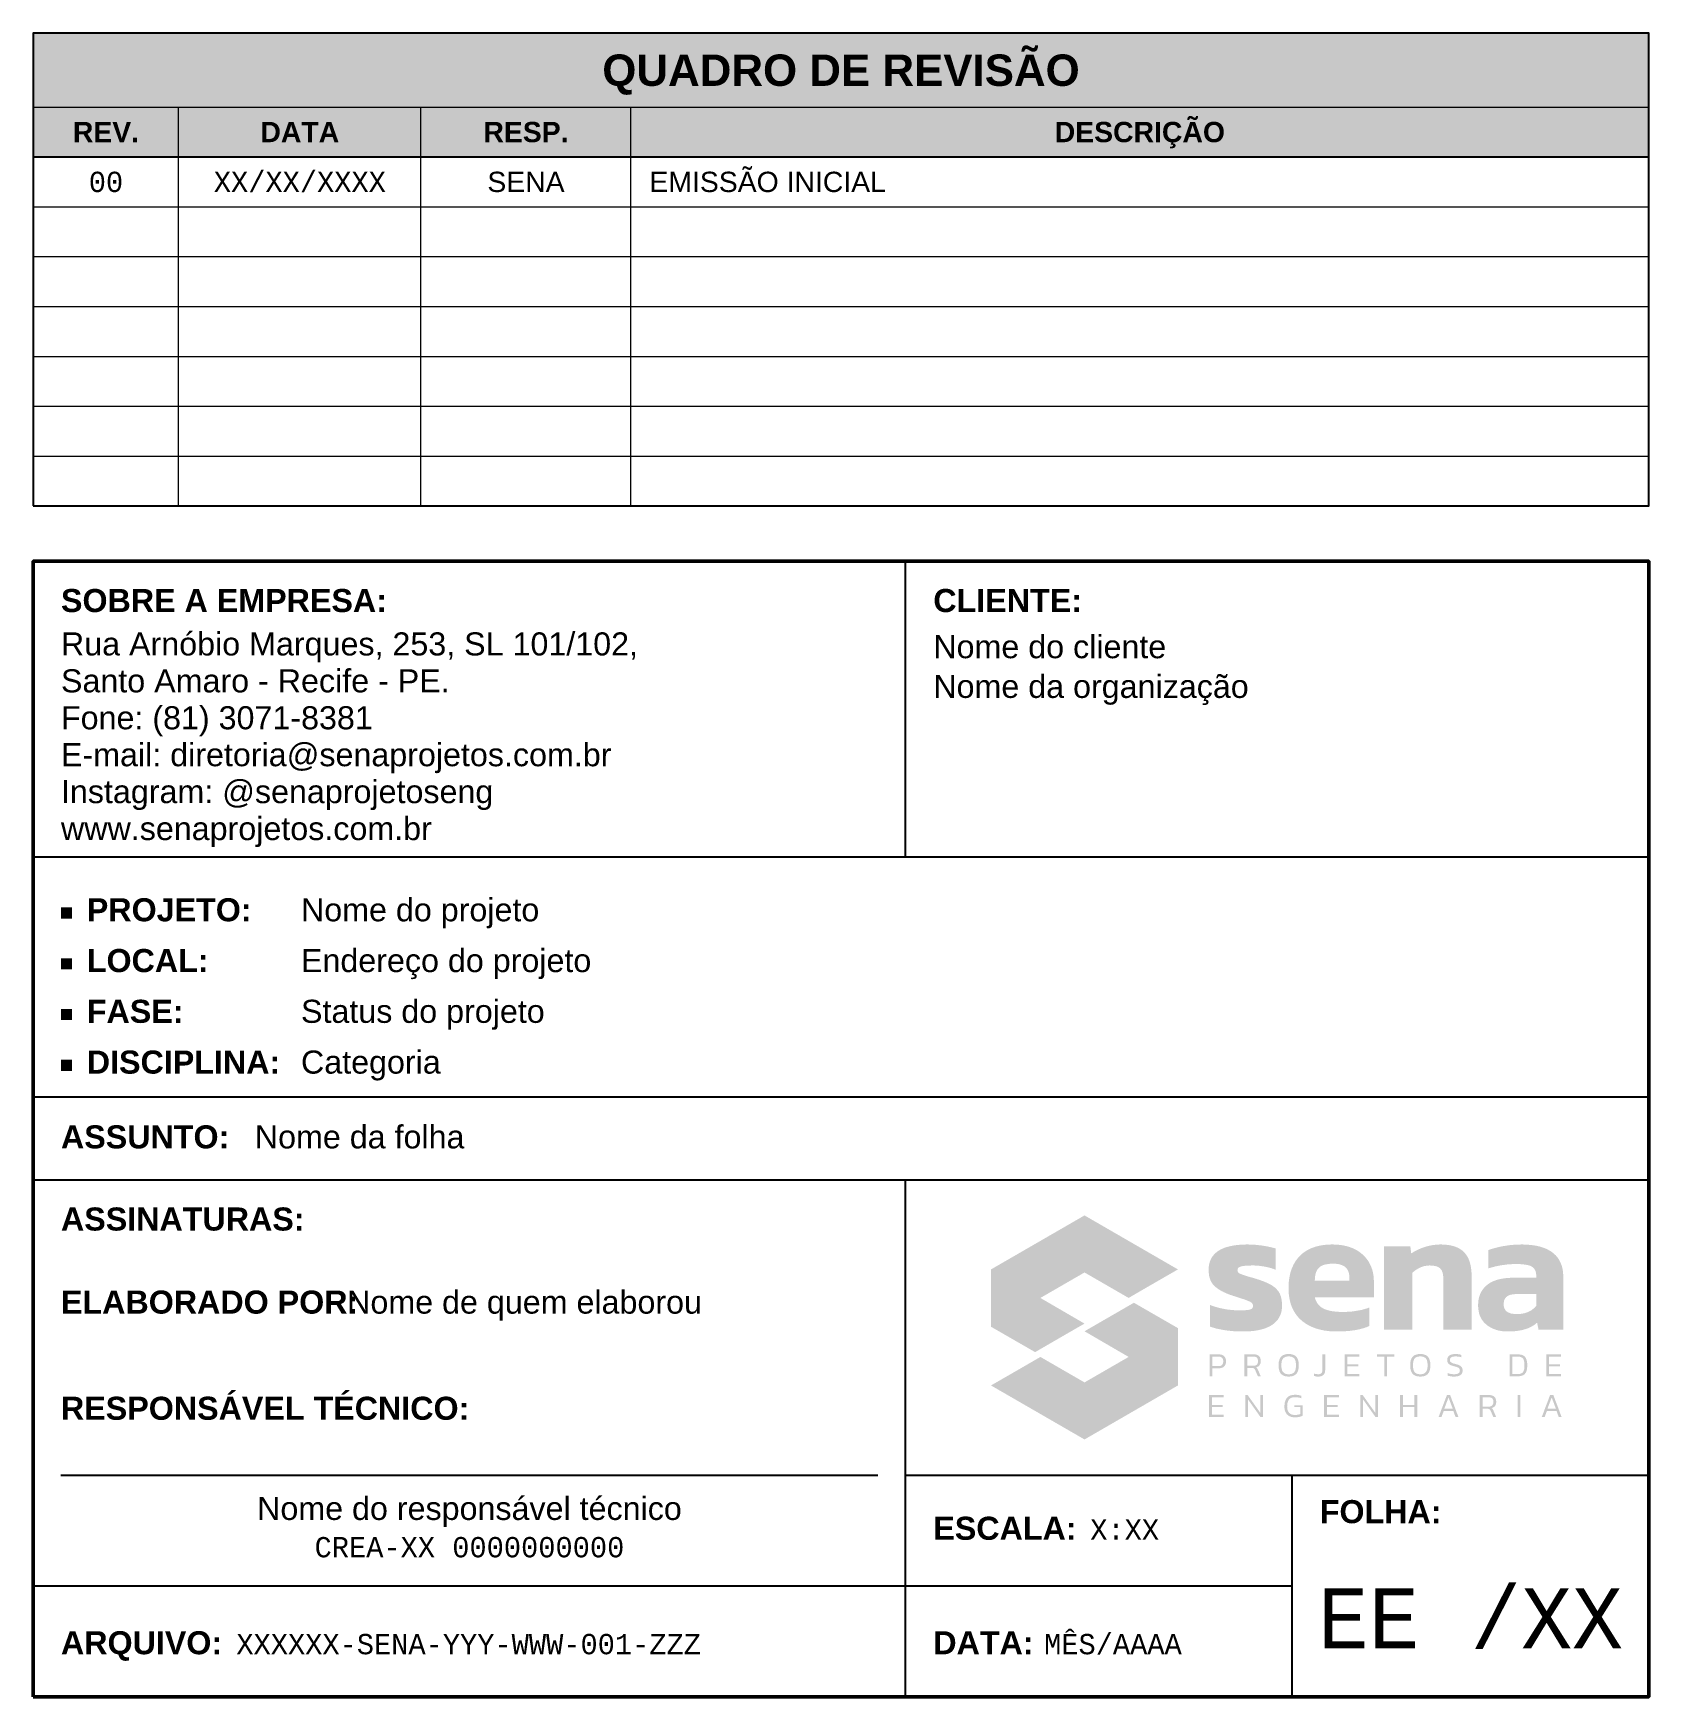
# Model space of a CAD drawing. Header units: millimetres. Extents: x 0 to 175, y 0 to 180.
import ezdxf
from ezdxf.enums import TextEntityAlignment as Align

# ---------------------------------------------------------------- set-up
doc = ezdxf.new("R2010")
doc.units = ezdxf.units.MM
for name, color, linetype, lineweight, true_color in [('SENA-CARIMBO-FUNDO', 7, 'Continuous', 13, 0x1c2d58), ('SENA-CARIMBO-GRADE', 7, 'Continuous', 13, 0xcacac8), ('SENA-CARIMBO-LINHAS', 7, 'Continuous', 25, 0x1c2d58), ('SENA-CARIMBO-LOGO', 7, 'Continuous', 13, 0x1c2d58), ('SENA-CARIMBO-MOLDURA', 7, 'Continuous', 50, 0x1c2d58), ('SENA-CARIMBO-TEXTO', 7, 'Continuous', 13, 0x1c2d58), ('SENA-CARIMBO-TEXTO-CAMPOS', 7, 'Continuous', 13, 0x1c2d58)]:
    doc.layers.add(name, color=color, linetype=linetype, lineweight=lineweight, true_color=true_color)
doc.styles.add('SENA_ARIAL', font='arial.ttf')
doc.styles.add('SENA_ARIAL_BOLD', font='arialbd.ttf')
doc.styles.add('SENA_MONO', font='lucon.ttf')

# ---------------------------------------------------------------- blocks, each defined once
blk = doc.blocks.new('SENA_LOGO')
at = {"layer": 'SENA-CARIMBO-LOGO', "true_color": 0x64818a}
for points in [[(8.51, 11.62), (10.13, 12.55), (5.35, 15.33), (10.13, 18.09), (14.91, 15.33), (16.52, 16.27), (20.25, 18.42), (10.13, 24.27), (0, 18.42), (0, 12.21), (4.78, 9.46)], [(36.01, 6.99), (35.93, 6.93), (35.84, 6.88), (35.73, 6.84), (35.61, 6.82), (35.47, 6.81), (35.36, 6.81), (35.26, 6.82), (35.16, 6.84), (35.06, 6.87), (34.98, 6.9), (34.98, 6.98), (34.98, 7.07), (34.98, 7.15), (35.07, 7.12), (35.19, 7.09), (35.27, 7.08), (35.36, 7.07), (35.44, 7.07), (35.55, 7.07), (35.65, 7.09), (35.73, 7.13), (35.79, 7.17), (35.84, 7.23), (35.87, 7.31), (35.89, 7.41), (35.9, 7.52), (35.9, 7.63), (35.9, 7.75), (35.9, 7.86), (35.9, 7.97), (35.9, 8.09), (35.9, 8.2), (35.9, 8.31), (35.9, 8.43), (35.9, 8.54), (35.9, 8.65), (35.9, 8.76), (35.9, 8.88), (35.9, 8.99), (35.9, 9.1), (35.9, 9.22), (36, 9.22), (36.1, 9.22), (36.2, 9.22), (36.2, 9.1), (36.2, 8.99), (36.2, 8.87), (36.2, 8.76), (36.2, 8.64), (36.2, 8.53), (36.2, 8.42), (36.2, 8.3), (36.2, 8.19), (36.2, 8.07), (36.2, 7.96), (36.2, 7.84), (36.2, 7.73), (36.2, 7.61), (36.2, 7.5), (36.19, 7.37), (36.17, 7.26), (36.13, 7.16), (36.08, 7.07), (36.01, 6.99), (36.01, 6.99)], [(38.31, 9.22), (39.91, 9.22), (39.91, 8.98), (38.61, 8.98), (38.61, 8.15), (39.78, 8.15), (39.78, 7.91), (38.61, 7.91), (38.61, 7.08), (39.91, 7.08), (39.91, 6.85), (38.31, 6.85)], [(42.91, 6.85), (42.61, 6.85), (42.61, 8.98), (41.82, 8.98), (41.82, 9.22), (43.7, 9.22), (43.7, 8.98), (42.91, 8.98)], [(50.86, 6.98), (50.78, 6.93), (50.69, 6.89), (50.58, 6.85), (50.46, 6.83), (50.33, 6.82), (50.18, 6.81), (50.06, 6.81), (49.95, 6.82), (49.84, 6.83), (49.74, 6.85), (49.64, 6.87), (49.55, 6.89), (49.47, 6.92), (49.47, 7.01), (49.47, 7.1), (49.47, 7.19), (49.58, 7.15), (49.69, 7.12), (49.81, 7.1), (49.92, 7.08), (50.04, 7.07), (50.16, 7.07), (50.28, 7.07), (50.39, 7.08), (50.49, 7.1), (50.57, 7.13), (50.64, 7.16), (50.71, 7.21), (50.75, 7.28), (50.78, 7.36), (50.79, 7.47), (50.78, 7.59), (50.73, 7.68), (50.68, 7.74), (50.61, 7.78), (50.52, 7.82), (50.45, 7.85), (50.36, 7.88), (50.25, 7.91), (50.12, 7.94), (50, 7.98), (49.89, 8.01), (49.79, 8.05), (49.71, 8.1), (49.63, 8.14), (49.57, 8.19), (49.51, 8.27), (49.46, 8.37), (49.43, 8.48), (49.42, 8.6), (49.42, 8.72), (49.45, 8.83), (49.5, 8.92), (49.56, 9.01), (49.64, 9.08), (49.72, 9.13), (49.81, 9.18), (49.91, 9.21), (50.03, 9.23), (50.16, 9.25), (50.3, 9.25), (50.39, 9.25), (50.48, 9.25), (50.57, 9.24), (50.66, 9.23), (50.78, 9.21), (50.87, 9.19), (50.95, 9.16), (50.95, 9.07), (50.95, 8.99), (50.95, 8.9), (50.86, 8.93), (50.76, 8.95), (50.66, 8.97), (50.56, 8.98), (50.45, 8.99), (50.34, 9), (50.22, 8.99), (50.12, 8.98), (50.02, 8.96), (49.94, 8.94), (49.87, 8.9), (49.79, 8.83), (49.73, 8.73), (49.72, 8.6), (49.73, 8.49), (49.77, 8.41), (49.85, 8.34), (49.96, 8.28), (50.03, 8.25), (50.12, 8.22), (50.23, 8.2), (50.35, 8.16), (50.48, 8.13), (50.6, 8.09), (50.7, 8.05), (50.79, 8), (50.87, 7.95), (50.93, 7.9), (51, 7.81), (51.05, 7.71), (51.08, 7.59), (51.09, 7.47), (51.08, 7.35), (51.06, 7.24), (51.01, 7.14), (50.95, 7.05), (50.86, 6.98), (50.86, 6.98)], [(60.15, 9.22), (61.75, 9.22), (61.75, 8.98), (60.45, 8.98), (60.45, 8.15), (61.62, 8.15), (61.62, 7.91), (60.45, 7.91), (60.45, 7.08), (61.75, 7.08), (61.75, 6.85), (60.15, 6.85)], [(23.62, 4.8), (25.22, 4.8), (25.22, 4.56), (23.93, 4.56), (23.93, 3.74), (25.09, 3.74), (25.09, 3.5), (23.93, 3.5), (23.93, 2.67), (25.22, 2.67), (25.22, 2.43), (23.62, 2.43)], [(27.84, 2.43), (27.54, 2.43), (27.54, 4.8), (27.81, 4.8), (29.16, 2.9), (29.16, 4.8), (29.47, 4.8), (29.47, 2.43), (29.19, 2.43), (27.84, 4.34)], [(33.5, 2.75), (33.5, 2.86), (33.5, 2.97), (33.5, 3.07), (33.5, 3.18), (33.5, 3.29), (33.5, 3.4), (33.5, 3.5), (33.4, 3.5), (33.29, 3.5), (33.19, 3.5), (33.08, 3.5), (32.98, 3.5), (32.87, 3.5), (32.87, 3.61), (32.87, 3.71), (32.98, 3.71), (33.1, 3.71), (33.21, 3.71), (33.32, 3.71), (33.43, 3.71), (33.54, 3.71), (33.65, 3.71), (33.77, 3.71), (33.77, 3.6), (33.77, 3.49), (33.77, 3.37), (33.77, 3.26), (33.77, 3.15), (33.77, 3.03), (33.77, 2.92), (33.77, 2.81), (33.77, 2.7), (33.77, 2.58), (33.69, 2.54), (33.6, 2.5), (33.51, 2.47), (33.41, 2.44), (33.3, 2.42), (33.18, 2.41), (33.05, 2.4), (32.92, 2.4), (32.78, 2.4), (32.66, 2.42), (32.54, 2.44), (32.43, 2.48), (32.33, 2.52), (32.23, 2.57), (32.15, 2.64), (32.07, 2.71), (32, 2.79), (31.94, 2.88), (31.9, 2.98), (31.85, 3.08), (31.82, 3.19), (31.8, 3.31), (31.79, 3.43), (31.78, 3.57), (31.79, 3.7), (31.8, 3.82), (31.81, 3.94), (31.84, 4.05), (31.87, 4.15), (31.91, 4.25), (31.95, 4.34), (32, 4.43), (32.06, 4.51), (32.13, 4.58), (32.22, 4.65), (32.31, 4.71), (32.41, 4.76), (32.52, 4.79), (32.65, 4.82), (32.78, 4.83), (32.92, 4.84), (33.04, 4.84), (33.16, 4.83), (33.28, 4.81), (33.39, 4.79), (33.5, 4.76), (33.6, 4.73), (33.6, 4.64), (33.6, 4.55), (33.6, 4.46), (33.5, 4.5), (33.39, 4.53), (33.28, 4.55), (33.17, 4.57), (33.06, 4.58), (32.94, 4.58), (32.82, 4.58), (32.7, 4.56), (32.6, 4.53), (32.5, 4.5), (32.42, 4.45), (32.34, 4.39), (32.28, 4.32), (32.23, 4.25), (32.19, 4.16), (32.15, 4.06), (32.12, 3.95), (32.1, 3.83), (32.09, 3.7), (32.08, 3.57), (32.09, 3.44), (32.1, 3.33), (32.12, 3.22), (32.15, 3.12), (32.19, 3.04), (32.24, 2.96), (32.29, 2.89), (32.37, 2.82), (32.45, 2.76), (32.55, 2.71), (32.67, 2.68), (32.8, 2.66), (32.94, 2.65), (33.06, 2.66), (33.18, 2.67), (33.3, 2.69), (33.4, 2.72), (33.5, 2.75), (33.5, 2.75)], [(36.08, 4.8), (37.68, 4.8), (37.68, 4.56), (36.38, 4.56), (36.38, 3.74), (37.55, 3.74), (37.55, 3.5), (36.38, 3.5), (36.38, 2.67), (37.68, 2.67), (37.68, 2.43), (36.08, 2.43)], [(40.3, 2.43), (40, 2.43), (40, 4.8), (40.27, 4.8), (41.62, 2.9), (41.62, 4.8), (41.92, 4.8), (41.92, 2.43), (41.65, 2.43), (40.3, 4.34)], [(45.87, 3.5), (44.62, 3.5), (44.62, 2.43), (44.31, 2.43), (44.31, 4.8), (44.62, 4.8), (44.62, 3.74), (45.87, 3.74), (45.87, 4.8), (46.17, 4.8), (46.17, 2.43), (45.87, 2.43)], [(57.04, 4.8), (57.35, 4.8), (57.35, 2.43), (57.04, 2.43)]]:
    blk.add_hatch(color=7, dxfattribs=at).paths.add_polyline_path(points)
at = {"layer": 'SENA-CARIMBO-LOGO', "true_color": 0x072959}
for points in [[(25.27, 11.85), (25.13, 11.87), (25, 11.89), (24.87, 11.92), (24.75, 11.94), (24.63, 11.97), (24.51, 11.99), (24.39, 12.02), (24.28, 12.05), (24.18, 12.08), (24.08, 12.11), (23.98, 12.14), (23.88, 12.17), (23.79, 12.2), (23.71, 12.23), (23.71, 12.35), (23.71, 12.46), (23.71, 12.58), (23.71, 12.7), (23.71, 12.82), (23.71, 12.93), (23.71, 13.05), (23.71, 13.17), (23.71, 13.29), (23.71, 13.4), (23.71, 13.52), (23.71, 13.64), (23.71, 13.76), (23.71, 13.87), (23.71, 13.99), (23.71, 14.11), (23.71, 14.22), (23.71, 14.34), (23.71, 14.46), (23.71, 14.58), (23.8, 14.54), (23.9, 14.5), (24, 14.47), (24.1, 14.43), (24.2, 14.4), (24.3, 14.37), (24.41, 14.34), (24.52, 14.3), (24.63, 14.28), (24.75, 14.25), (24.86, 14.22), (24.98, 14.2), (25.1, 14.17), (25.22, 14.15), (25.35, 14.12), (25.47, 14.1), (25.59, 14.08), (25.71, 14.07), (25.83, 14.05), (25.94, 14.04), (26.06, 14.03), (26.17, 14.01), (26.28, 14.01), (26.39, 14), (26.5, 13.99), (26.61, 13.99), (26.71, 13.99), (26.82, 13.98), (26.97, 13.99), (27.12, 13.99), (27.26, 13.99), (27.39, 14), (27.51, 14), (27.63, 14.01), (27.73, 14.02), (27.82, 14.03), (27.91, 14.04), (27.98, 14.06), (28.05, 14.07), (28.17, 14.11), (28.26, 14.18), (28.33, 14.26), (28.37, 14.36), (28.38, 14.48), (28.37, 14.58), (28.33, 14.68), (28.26, 14.77), (28.17, 14.85), (28.06, 14.92), (27.99, 14.95), (27.92, 14.98), (27.84, 15.02), (27.75, 15.05), (27.66, 15.09), (27.55, 15.13), (27.44, 15.17), (27.32, 15.21), (27.19, 15.25), (27.06, 15.29), (26.91, 15.34), (26.81, 15.37), (26.71, 15.41), (26.6, 15.44), (26.5, 15.47), (26.4, 15.51), (26.3, 15.54), (26.19, 15.57), (26.09, 15.61), (25.95, 15.65), (25.82, 15.7), (25.69, 15.75), (25.56, 15.8), (25.44, 15.86), (25.32, 15.91), (25.21, 15.96), (25.1, 16.02), (24.99, 16.07), (24.89, 16.13), (24.8, 16.18), (24.7, 16.24), (24.61, 16.3), (24.53, 16.36), (24.45, 16.42), (24.37, 16.48), (24.3, 16.54), (24.23, 16.6), (24.17, 16.66), (24.09, 16.74), (24.03, 16.82), (23.96, 16.91), (23.91, 16.99), (23.85, 17.09), (23.81, 17.18), (23.76, 17.28), (23.72, 17.39), (23.69, 17.49), (23.66, 17.6), (23.63, 17.72), (23.61, 17.84), (23.6, 17.96), (23.58, 18.09), (23.58, 18.22), (23.57, 18.35), (23.58, 18.47), (23.58, 18.58), (23.59, 18.69), (23.6, 18.79), (23.62, 18.9), (23.64, 19), (23.66, 19.1), (23.69, 19.2), (23.72, 19.29), (23.76, 19.38), (23.79, 19.47), (23.84, 19.56), (23.88, 19.65), (23.93, 19.73), (23.98, 19.81), (24.04, 19.89), (24.1, 19.96), (24.16, 20.04), (24.23, 20.11), (24.3, 20.18), (24.38, 20.24), (24.46, 20.31), (24.54, 20.37), (24.62, 20.43), (24.71, 20.48), (24.81, 20.54), (24.9, 20.59), (25, 20.64), (25.11, 20.68), (25.21, 20.73), (25.32, 20.77), (25.44, 20.81), (25.56, 20.85), (25.68, 20.88), (25.8, 20.91), (25.93, 20.94), (26.07, 20.97), (26.2, 21), (26.34, 21.02), (26.49, 21.04), (26.64, 21.06), (26.79, 21.07), (26.94, 21.09), (27.1, 21.1), (27.26, 21.11), (27.43, 21.11), (27.6, 21.12), (27.77, 21.12), (27.89, 21.12), (28, 21.11), (28.12, 21.11), (28.24, 21.11), (28.36, 21.1), (28.48, 21.09), (28.59, 21.09), (28.71, 21.08), (28.83, 21.07), (28.95, 21.05), (29.07, 21.04), (29.19, 21.03), (29.31, 21.01), (29.43, 20.99), (29.56, 20.97), (29.68, 20.95), (29.8, 20.93), (29.92, 20.91), (30.03, 20.89), (30.15, 20.86), (30.26, 20.84), (30.36, 20.81), (30.46, 20.79), (30.56, 20.76), (30.66, 20.74), (30.75, 20.71), (30.84, 20.68), (30.84, 20.56), (30.84, 20.45), (30.84, 20.33), (30.84, 20.22), (30.84, 20.1), (30.84, 19.99), (30.84, 19.87), (30.84, 19.76), (30.84, 19.64), (30.84, 19.52), (30.84, 19.41), (30.84, 19.29), (30.84, 19.18), (30.84, 19.06), (30.84, 18.95), (30.84, 18.83), (30.84, 18.72), (30.84, 18.6), (30.84, 18.49), (30.84, 18.37), (30.75, 18.41), (30.65, 18.45), (30.55, 18.49), (30.44, 18.52), (30.34, 18.56), (30.23, 18.59), (30.12, 18.62), (30.01, 18.65), (29.89, 18.67), (29.77, 18.7), (29.65, 18.72), (29.53, 18.75), (29.4, 18.76), (29.29, 18.78), (29.17, 18.8), (29.05, 18.81), (28.94, 18.82), (28.82, 18.83), (28.71, 18.84), (28.6, 18.84), (28.49, 18.85), (28.38, 18.85), (28.23, 18.85), (28.09, 18.84), (27.95, 18.84), (27.83, 18.83), (27.7, 18.83), (27.59, 18.82), (27.48, 18.81), (27.38, 18.8), (27.29, 18.78), (27.2, 18.77), (27.12, 18.75), (26.99, 18.71), (26.89, 18.67), (26.81, 18.6), (26.75, 18.53), (26.71, 18.45), (26.7, 18.35), (26.71, 18.25), (26.74, 18.16), (26.8, 18.08), (26.87, 18.02), (26.97, 17.96), (27.03, 17.93), (27.1, 17.91), (27.17, 17.88), (27.26, 17.84), (27.36, 17.81), (27.47, 17.77), (27.59, 17.74), (27.71, 17.7), (27.85, 17.65), (28, 17.61), (28.11, 17.58), (28.22, 17.55), (28.33, 17.52), (28.44, 17.49), (28.55, 17.45), (28.67, 17.42), (28.78, 17.38), (28.91, 17.34), (29.04, 17.3), (29.16, 17.26), (29.28, 17.21), (29.4, 17.17), (29.51, 17.13), (29.62, 17.09), (29.73, 17.04), (29.83, 17), (29.93, 16.96), (30.02, 16.91), (30.11, 16.87), (30.2, 16.82), (30.28, 16.78), (30.36, 16.73), (30.44, 16.68), (30.54, 16.61), (30.64, 16.54), (30.74, 16.47), (30.82, 16.39), (30.91, 16.32), (30.98, 16.23), (31.05, 16.15), (31.12, 16.07), (31.18, 15.98), (31.23, 15.89), (31.28, 15.8), (31.32, 15.71), (31.35, 15.62), (31.39, 15.52), (31.42, 15.42), (31.44, 15.32), (31.46, 15.21), (31.48, 15.1), (31.5, 14.99), (31.51, 14.87), (31.52, 14.75), (31.52, 14.63), (31.53, 14.5), (31.52, 14.37), (31.52, 14.24), (31.5, 14.12), (31.49, 14), (31.47, 13.88), (31.44, 13.77), (31.41, 13.66), (31.37, 13.55), (31.33, 13.44), (31.28, 13.34), (31.23, 13.24), (31.17, 13.15), (31.11, 13.05), (31.05, 12.96), (30.98, 12.87), (30.9, 12.79), (30.82, 12.71), (30.74, 12.63), (30.64, 12.55), (30.55, 12.48), (30.45, 12.41), (30.37, 12.36), (30.29, 12.31), (30.21, 12.27), (30.12, 12.22), (30.03, 12.18), (29.94, 12.14), (29.85, 12.1), (29.75, 12.06), (29.66, 12.03), (29.55, 11.99), (29.45, 11.96), (29.35, 11.93), (29.24, 11.9), (29.13, 11.88), (29.01, 11.85), (28.9, 11.83), (28.78, 11.81), (28.66, 11.79), (28.53, 11.77), (28.41, 11.75), (28.28, 11.74), (28.15, 11.73), (28.02, 11.72), (27.88, 11.71), (27.74, 11.7), (27.6, 11.7), (27.46, 11.7), (27.31, 11.7), (27.19, 11.7), (27.08, 11.7), (26.96, 11.7), (26.84, 11.7), (26.73, 11.71), (26.61, 11.71), (26.5, 11.72), (26.38, 11.73), (26.27, 11.73), (26.15, 11.74), (26.04, 11.75), (25.93, 11.76), (25.82, 11.78), (25.71, 11.79), (25.6, 11.8), (25.49, 11.82), (25.38, 11.83), (25.27, 11.85), (25.27, 11.85)], [(42.57, 20.93), (42.69, 20.93), (42.81, 20.93), (42.93, 20.93), (43.04, 20.93), (43.16, 20.93), (43.28, 20.93), (43.4, 20.93), (43.52, 20.93), (43.64, 20.93), (43.76, 20.93), (43.88, 20.93), (44, 20.93), (44.12, 20.93), (44.24, 20.93), (44.36, 20.93), (44.47, 20.93), (44.59, 20.93), (44.71, 20.93), (44.83, 20.93), (44.95, 20.93), (45.07, 20.93), (45.19, 20.93), (45.31, 20.93), (45.43, 20.93), (45.44, 20.81), (45.46, 20.7), (45.47, 20.59), (45.48, 20.48), (45.5, 20.37), (45.51, 20.26), (45.52, 20.14), (45.61, 20.2), (45.7, 20.26), (45.79, 20.32), (45.88, 20.37), (45.98, 20.43), (46.08, 20.48), (46.18, 20.53), (46.28, 20.58), (46.39, 20.62), (46.5, 20.67), (46.61, 20.72), (46.73, 20.76), (46.84, 20.8), (46.96, 20.84), (47.08, 20.88), (47.19, 20.91), (47.3, 20.94), (47.42, 20.97), (47.53, 20.99), (47.65, 21.02), (47.77, 21.04), (47.88, 21.06), (48, 21.07), (48.12, 21.09), (48.23, 21.1), (48.35, 21.11), (48.47, 21.11), (48.59, 21.12), (48.71, 21.12), (48.86, 21.12), (49, 21.11), (49.15, 21.1), (49.28, 21.09), (49.42, 21.08), (49.55, 21.06), (49.68, 21.04), (49.8, 21.02), (49.92, 20.99), (50.04, 20.96), (50.16, 20.92), (50.27, 20.89), (50.37, 20.85), (50.48, 20.81), (50.58, 20.76), (50.68, 20.71), (50.77, 20.66), (50.86, 20.6), (50.94, 20.54), (51.03, 20.48), (51.11, 20.42), (51.18, 20.35), (51.25, 20.28), (51.32, 20.21), (51.38, 20.13), (51.44, 20.05), (51.5, 19.97), (51.56, 19.89), (51.61, 19.8), (51.66, 19.71), (51.7, 19.62), (51.75, 19.52), (51.79, 19.42), (51.83, 19.32), (51.86, 19.21), (51.89, 19.1), (51.92, 18.99), (51.95, 18.87), (51.97, 18.75), (52, 18.63), (52.01, 18.5), (52.03, 18.38), (52.04, 18.24), (52.05, 18.11), (52.06, 17.97), (52.06, 17.83), (52.06, 17.68), (52.06, 17.56), (52.06, 17.44), (52.06, 17.32), (52.06, 17.2), (52.06, 17.08), (52.06, 16.96), (52.06, 16.84), (52.06, 16.72), (52.06, 16.6), (52.06, 16.48), (52.06, 16.36), (52.06, 16.23), (52.06, 16.11), (52.06, 15.99), (52.06, 15.87), (52.06, 15.75), (52.06, 15.63), (52.06, 15.51), (52.06, 15.39), (52.06, 15.27), (52.06, 15.15), (52.06, 15.03), (52.06, 14.91), (52.06, 14.79), (52.06, 14.66), (52.06, 14.54), (52.06, 14.42), (52.06, 14.3), (52.06, 14.18), (52.06, 14.06), (52.06, 13.94), (52.06, 13.82), (52.06, 13.7), (52.06, 13.58), (52.06, 13.46), (52.06, 13.34), (52.06, 13.22), (52.06, 13.09), (52.06, 12.97), (52.06, 12.85), (52.06, 12.73), (52.06, 12.61), (52.06, 12.49), (52.06, 12.37), (52.06, 12.25), (52.06, 12.13), (52.06, 12.01), (52.06, 11.89), (51.95, 11.89), (51.83, 11.89), (51.71, 11.89), (51.59, 11.89), (51.47, 11.89), (51.36, 11.89), (51.24, 11.89), (51.12, 11.89), (51, 11.89), (50.88, 11.89), (50.77, 11.89), (50.65, 11.89), (50.53, 11.89), (50.41, 11.89), (50.29, 11.89), (50.18, 11.89), (50.06, 11.89), (49.94, 11.89), (49.82, 11.89), (49.7, 11.89), (49.58, 11.89), (49.47, 11.89), (49.35, 11.89), (49.23, 11.89), (49.11, 11.89), (48.99, 11.89), (48.99, 12.01), (48.99, 12.12), (48.99, 12.24), (48.99, 12.36), (48.99, 12.48), (48.99, 12.6), (48.99, 12.71), (48.99, 12.83), (48.99, 12.95), (48.99, 13.07), (48.99, 13.19), (48.99, 13.3), (48.99, 13.42), (48.99, 13.54), (48.99, 13.66), (48.99, 13.78), (48.99, 13.89), (48.99, 14.01), (48.99, 14.13), (48.99, 14.25), (48.99, 14.37), (48.99, 14.48), (48.99, 14.6), (48.99, 14.72), (48.99, 14.84), (48.99, 14.96), (48.99, 15.07), (48.99, 15.19), (48.99, 15.31), (48.99, 15.43), (48.99, 15.55), (48.99, 15.67), (48.99, 15.78), (48.99, 15.9), (48.99, 16.02), (48.99, 16.14), (48.99, 16.26), (48.99, 16.37), (48.99, 16.49), (48.99, 16.61), (48.99, 16.73), (48.99, 16.85), (48.99, 16.96), (48.99, 17.08), (48.99, 17.2), (48.99, 17.32), (48.99, 17.44), (48.99, 17.58), (48.98, 17.72), (48.96, 17.85), (48.94, 17.98), (48.91, 18.09), (48.87, 18.19), (48.83, 18.29), (48.78, 18.38), (48.72, 18.45), (48.66, 18.52), (48.6, 18.58), (48.52, 18.63), (48.44, 18.68), (48.35, 18.72), (48.26, 18.75), (48.15, 18.78), (48.04, 18.8), (47.92, 18.82), (47.79, 18.84), (47.65, 18.84), (47.51, 18.85), (47.4, 18.84), (47.29, 18.84), (47.17, 18.82), (47.06, 18.8), (46.95, 18.78), (46.84, 18.75), (46.72, 18.71), (46.61, 18.67), (46.5, 18.62), (46.38, 18.57), (46.28, 18.51), (46.17, 18.45), (46.07, 18.39), (45.98, 18.33), (45.89, 18.26), (45.8, 18.19), (45.72, 18.12), (45.64, 18.05), (45.64, 17.92), (45.64, 17.79), (45.64, 17.66), (45.64, 17.53), (45.64, 17.4), (45.64, 17.28), (45.64, 17.15), (45.64, 17.02), (45.64, 16.89), (45.64, 16.76), (45.64, 16.64), (45.64, 16.51), (45.64, 16.38), (45.64, 16.25), (45.64, 16.12), (45.64, 15.99), (45.64, 15.87), (45.64, 15.74), (45.64, 15.61), (45.64, 15.48), (45.64, 15.35), (45.64, 15.22), (45.64, 15.1), (45.64, 14.97), (45.64, 14.84), (45.64, 14.71), (45.64, 14.58), (45.64, 14.45), (45.64, 14.33), (45.64, 14.2), (45.64, 14.07), (45.64, 13.94), (45.64, 13.81), (45.64, 13.68), (45.64, 13.56), (45.64, 13.43), (45.64, 13.3), (45.64, 13.17), (45.64, 13.04), (45.64, 12.91), (45.64, 12.79), (45.64, 12.66), (45.64, 12.53), (45.64, 12.4), (45.64, 12.27), (45.64, 12.14), (45.64, 12.02), (45.64, 11.89), (45.52, 11.89), (45.4, 11.89), (45.28, 11.89), (45.17, 11.89), (45.05, 11.89), (44.93, 11.89), (44.81, 11.89), (44.69, 11.89), (44.58, 11.89), (44.46, 11.89), (44.34, 11.89), (44.22, 11.89), (44.1, 11.89), (43.98, 11.89), (43.87, 11.89), (43.75, 11.89), (43.63, 11.89), (43.51, 11.89), (43.39, 11.89), (43.28, 11.89), (43.16, 11.89), (43.04, 11.89), (42.92, 11.89), (42.8, 11.89), (42.69, 11.89), (42.57, 11.89), (42.57, 12.08), (42.57, 12.26), (42.57, 12.45), (42.57, 12.64), (42.57, 12.83), (42.57, 13.02), (42.57, 13.21), (42.57, 13.39), (42.57, 13.58), (42.57, 13.77), (42.57, 13.96), (42.57, 14.15), (42.57, 14.34), (42.57, 14.52), (42.57, 14.71), (42.57, 14.9), (42.57, 15.09), (42.57, 15.28), (42.57, 15.47), (42.57, 15.65), (42.57, 15.84), (42.57, 16.03), (42.57, 16.22), (42.57, 16.41), (42.57, 16.59), (42.57, 16.78), (42.57, 16.97), (42.57, 17.16), (42.57, 17.35), (42.57, 17.54), (42.57, 17.72), (42.57, 17.91), (42.57, 18.1), (42.57, 18.29), (42.57, 18.48), (42.57, 18.67), (42.57, 18.85), (42.57, 19.04), (42.57, 19.23), (42.57, 19.42), (42.57, 19.61), (42.57, 19.8), (42.57, 19.98), (42.57, 20.17), (42.57, 20.36), (42.57, 20.55), (42.57, 20.74), (42.57, 20.93), (42.57, 20.93)], [(11.74, 12.65), (10.13, 11.72), (14.91, 8.94), (10.13, 6.18), (5.35, 8.94), (3.73, 8), (0, 5.85), (10.13, 0), (20.25, 5.85), (20.25, 12.06), (15.48, 14.81)]]:
    blk.add_hatch(color=7, dxfattribs=at).paths.add_polyline_path(points)
h = blk.add_hatch(color=7, dxfattribs=at)
h.paths.add_polyline_path([(38.81, 17.19), (38.81, 17.29), (38.81, 17.39), (38.81, 17.49), (38.81, 17.59), (38.81, 17.72), (38.8, 17.84), (38.78, 17.96), (38.75, 18.07), (38.72, 18.17), (38.68, 18.27), (38.63, 18.36), (38.58, 18.45), (38.52, 18.53), (38.45, 18.61), (38.37, 18.68), (38.29, 18.74), (38.2, 18.8), (38.1, 18.85), (38, 18.89), (37.88, 18.93), (37.76, 18.96), (37.64, 18.99), (37.5, 19.01), (37.36, 19.03), (37.21, 19.04), (37.06, 19.04), (36.9, 19.04), (36.76, 19.03), (36.62, 19.02), (36.49, 19), (36.36, 18.98), (36.24, 18.96), (36.13, 18.93), (36.02, 18.9), (35.92, 18.86), (35.83, 18.81), (35.74, 18.77), (35.66, 18.72), (35.59, 18.66), (35.52, 18.6), (35.46, 18.53), (35.39, 18.45), (35.34, 18.37), (35.29, 18.28), (35.24, 18.18), (35.2, 18.08), (35.17, 17.97), (35.14, 17.86), (35.12, 17.74), (35.1, 17.61), (35.08, 17.48), (35.08, 17.33), (35.07, 17.19), (35.19, 17.19), (35.31, 17.19), (35.42, 17.19), (35.54, 17.19), (35.66, 17.19), (35.77, 17.19), (35.89, 17.19), (36.01, 17.19), (36.12, 17.19), (36.24, 17.19), (36.36, 17.19), (36.48, 17.19), (36.59, 17.19), (36.71, 17.19), (36.83, 17.19), (36.94, 17.19), (37.06, 17.19), (37.18, 17.19), (37.29, 17.19), (37.41, 17.19), (37.53, 17.19), (37.64, 17.19), (37.76, 17.19), (37.88, 17.19), (37.99, 17.19), (38.11, 17.19), (38.23, 17.19), (38.34, 17.19), (38.46, 17.19), (38.58, 17.19), (38.69, 17.19), (38.81, 17.19), (38.81, 17.19)])
h.paths.add_polyline_path([(33.63, 12.9), (33.55, 12.97), (33.47, 13.05), (33.39, 13.13), (33.31, 13.21), (33.24, 13.29), (33.17, 13.37), (33.1, 13.46), (33.04, 13.55), (32.97, 13.64), (32.91, 13.73), (32.86, 13.82), (32.8, 13.92), (32.75, 14.02), (32.7, 14.12), (32.65, 14.22), (32.6, 14.32), (32.56, 14.43), (32.52, 14.54), (32.48, 14.65), (32.45, 14.76), (32.42, 14.87), (32.39, 14.99), (32.36, 15.11), (32.34, 15.23), (32.31, 15.35), (32.3, 15.48), (32.28, 15.6), (32.26, 15.73), (32.25, 15.86), (32.24, 16), (32.24, 16.13), (32.23, 16.27), (32.23, 16.41), (32.23, 16.54), (32.24, 16.68), (32.24, 16.81), (32.25, 16.94), (32.26, 17.07), (32.27, 17.2), (32.29, 17.33), (32.31, 17.45), (32.33, 17.57), (32.35, 17.69), (32.38, 17.81), (32.4, 17.93), (32.43, 18.04), (32.46, 18.16), (32.5, 18.27), (32.53, 18.38), (32.57, 18.49), (32.62, 18.59), (32.66, 18.69), (32.71, 18.8), (32.75, 18.9), (32.8, 18.99), (32.86, 19.09), (32.91, 19.18), (32.97, 19.28), (33.03, 19.37), (33.09, 19.45), (33.16, 19.54), (33.23, 19.63), (33.3, 19.71), (33.37, 19.79), (33.44, 19.87), (33.52, 19.94), (33.6, 20.02), (33.68, 20.09), (33.76, 20.16), (33.85, 20.23), (33.94, 20.29), (34.03, 20.35), (34.12, 20.41), (34.21, 20.47), (34.31, 20.53), (34.41, 20.58), (34.51, 20.63), (34.61, 20.68), (34.71, 20.72), (34.82, 20.76), (34.93, 20.8), (35.04, 20.84), (35.15, 20.88), (35.27, 20.91), (35.38, 20.94), (35.5, 20.97), (35.63, 20.99), (35.75, 21.02), (35.88, 21.04), (36, 21.06), (36.13, 21.07), (36.27, 21.09), (36.4, 21.1), (36.54, 21.11), (36.68, 21.11), (36.82, 21.12), (36.96, 21.12), (37.1, 21.12), (37.24, 21.11), (37.38, 21.11), (37.51, 21.1), (37.64, 21.09), (37.77, 21.07), (37.9, 21.06), (38.03, 21.04), (38.15, 21.02), (38.27, 20.99), (38.39, 20.97), (38.51, 20.94), (38.62, 20.91), (38.74, 20.88), (38.85, 20.84), (38.96, 20.8), (39.07, 20.76), (39.17, 20.72), (39.28, 20.67), (39.38, 20.63), (39.48, 20.57), (39.57, 20.52), (39.67, 20.47), (39.76, 20.41), (39.85, 20.35), (39.94, 20.29), (40.03, 20.22), (40.12, 20.15), (40.2, 20.08), (40.28, 20.01), (40.36, 19.93), (40.45, 19.85), (40.52, 19.76), (40.6, 19.68), (40.67, 19.59), (40.74, 19.5), (40.81, 19.41), (40.87, 19.32), (40.93, 19.22), (40.98, 19.12), (41.04, 19.02), (41.09, 18.92), (41.14, 18.82), (41.18, 18.71), (41.22, 18.61), (41.26, 18.5), (41.3, 18.39), (41.33, 18.27), (41.36, 18.16), (41.38, 18.04), (41.41, 17.92), (41.43, 17.8), (41.44, 17.68), (41.46, 17.55), (41.47, 17.43), (41.47, 17.3), (41.48, 17.17), (41.48, 17.04), (41.48, 16.92), (41.48, 16.8), (41.48, 16.69), (41.48, 16.57), (41.48, 16.46), (41.48, 16.34), (41.48, 16.23), (41.48, 16.11), (41.48, 15.99), (41.48, 15.88), (41.48, 15.76), (41.48, 15.65), (41.48, 15.53), (41.48, 15.41), (41.35, 15.41), (41.21, 15.41), (41.08, 15.41), (40.95, 15.41), (40.81, 15.41), (40.68, 15.41), (40.55, 15.41), (40.41, 15.41), (40.28, 15.41), (40.15, 15.41), (40.01, 15.41), (39.88, 15.41), (39.75, 15.41), (39.61, 15.41), (39.48, 15.41), (39.35, 15.41), (39.21, 15.41), (39.08, 15.41), (38.94, 15.41), (38.81, 15.41), (38.68, 15.41), (38.54, 15.41), (38.41, 15.41), (38.28, 15.41), (38.14, 15.41), (38.01, 15.41), (37.88, 15.41), (37.74, 15.41), (37.61, 15.41), (37.48, 15.41), (37.34, 15.41), (37.21, 15.41), (37.08, 15.41), (36.94, 15.41), (36.81, 15.41), (36.68, 15.41), (36.54, 15.41), (36.41, 15.41), (36.28, 15.41), (36.14, 15.41), (36.01, 15.41), (35.87, 15.41), (35.74, 15.41), (35.61, 15.41), (35.47, 15.41), (35.34, 15.41), (35.21, 15.41), (35.07, 15.41), (35.11, 15.29), (35.14, 15.17), (35.19, 15.06), (35.24, 14.96), (35.29, 14.85), (35.35, 14.76), (35.42, 14.67), (35.49, 14.58), (35.56, 14.5), (35.65, 14.42), (35.73, 14.35), (35.83, 14.29), (35.92, 14.23), (36.03, 14.18), (36.11, 14.14), (36.19, 14.1), (36.28, 14.07), (36.37, 14.04), (36.46, 14.01), (36.56, 13.98), (36.66, 13.96), (36.77, 13.93), (36.88, 13.91), (36.99, 13.89), (37.11, 13.88), (37.22, 13.86), (37.35, 13.85), (37.47, 13.84), (37.61, 13.83), (37.74, 13.82), (37.88, 13.82), (38.02, 13.81), (38.16, 13.81), (38.28, 13.81), (38.39, 13.82), (38.51, 13.82), (38.62, 13.83), (38.74, 13.83), (38.86, 13.84), (38.97, 13.85), (39.09, 13.86), (39.21, 13.88), (39.32, 13.89), (39.44, 13.91), (39.56, 13.93), (39.68, 13.95), (39.81, 13.97), (39.93, 13.99), (40.05, 14.02), (40.17, 14.04), (40.28, 14.07), (40.39, 14.1), (40.49, 14.13), (40.59, 14.16), (40.69, 14.19), (40.79, 14.22), (40.88, 14.26), (40.97, 14.29), (40.97, 14.17), (40.97, 14.05), (40.97, 13.94), (40.97, 13.82), (40.97, 13.7), (40.97, 13.58), (40.97, 13.47), (40.97, 13.35), (40.97, 13.23), (40.97, 13.11), (40.97, 12.99), (40.97, 12.88), (40.97, 12.76), (40.97, 12.64), (40.97, 12.52), (40.97, 12.41), (40.97, 12.29), (40.88, 12.25), (40.79, 12.21), (40.7, 12.17), (40.6, 12.14), (40.51, 12.11), (40.41, 12.07), (40.31, 12.04), (40.21, 12.01), (40.11, 11.99), (40, 11.96), (39.89, 11.93), (39.78, 11.91), (39.67, 11.89), (39.56, 11.86), (39.44, 11.84), (39.32, 11.82), (39.2, 11.81), (39.08, 11.79), (38.96, 11.78), (38.83, 11.76), (38.7, 11.75), (38.57, 11.74), (38.44, 11.73), (38.31, 11.72), (38.17, 11.71), (38.03, 11.71), (37.89, 11.7), (37.75, 11.7), (37.6, 11.7), (37.46, 11.7), (37.32, 11.7), (37.18, 11.7), (37.05, 11.71), (36.92, 11.71), (36.79, 11.72), (36.66, 11.73), (36.53, 11.74), (36.4, 11.76), (36.28, 11.78), (36.16, 11.79), (36.04, 11.81), (35.92, 11.84), (35.8, 11.86), (35.68, 11.89), (35.57, 11.92), (35.46, 11.95), (35.35, 11.98), (35.24, 12.01), (35.13, 12.05), (35.02, 12.09), (34.92, 12.13), (34.82, 12.17), (34.71, 12.21), (34.62, 12.26), (34.52, 12.31), (34.42, 12.36), (34.33, 12.41), (34.23, 12.47), (34.14, 12.52), (34.05, 12.58), (33.97, 12.64), (33.88, 12.7), (33.8, 12.76), (33.71, 12.83), (33.63, 12.9), (33.63, 12.9)])
h = blk.add_hatch(color=7, dxfattribs=at)
h.paths.add_polyline_path([(59.06, 14.46), (59.06, 14.58), (59.06, 14.69), (59.06, 14.81), (59.06, 14.93), (59.06, 15.04), (59.06, 15.16), (59.06, 15.27), (59.06, 15.39), (59.06, 15.51), (59.06, 15.62), (59.06, 15.74), (58.95, 15.74), (58.83, 15.74), (58.72, 15.74), (58.61, 15.74), (58.49, 15.74), (58.38, 15.74), (58.26, 15.74), (58.15, 15.74), (58.03, 15.74), (57.92, 15.74), (57.8, 15.74), (57.69, 15.74), (57.58, 15.74), (57.46, 15.74), (57.35, 15.74), (57.23, 15.74), (57.12, 15.74), (57, 15.74), (56.89, 15.74), (56.74, 15.74), (56.6, 15.73), (56.47, 15.71), (56.35, 15.69), (56.24, 15.66), (56.13, 15.62), (56.03, 15.58), (55.95, 15.53), (55.87, 15.47), (55.79, 15.4), (55.72, 15.32), (55.67, 15.23), (55.62, 15.13), (55.58, 15.03), (55.56, 14.91), (55.54, 14.79), (55.53, 14.65), (55.54, 14.53), (55.55, 14.42), (55.58, 14.31), (55.61, 14.21), (55.66, 14.12), (55.71, 14.03), (55.77, 13.95), (55.85, 13.88), (55.93, 13.82), (56.02, 13.77), (56.13, 13.72), (56.24, 13.68), (56.36, 13.64), (56.49, 13.62), (56.63, 13.6), (56.79, 13.59), (56.95, 13.58), (57.08, 13.59), (57.21, 13.59), (57.34, 13.6), (57.47, 13.62), (57.59, 13.64), (57.71, 13.66), (57.83, 13.69), (57.94, 13.72), (58.05, 13.76), (58.16, 13.8), (58.27, 13.85), (58.37, 13.9), (58.47, 13.95), (58.56, 14.01), (58.65, 14.08), (58.74, 14.15), (58.83, 14.22), (58.91, 14.29), (58.99, 14.38), (59.06, 14.46), (59.06, 14.46)])
h.paths.add_polyline_path([(53.68, 12.43), (53.59, 12.51), (53.5, 12.58), (53.42, 12.66), (53.35, 12.75), (53.28, 12.84), (53.21, 12.93), (53.15, 13.02), (53.1, 13.12), (53.04, 13.22), (53, 13.32), (52.95, 13.43), (52.91, 13.54), (52.88, 13.65), (52.85, 13.77), (52.83, 13.89), (52.81, 14.01), (52.79, 14.14), (52.78, 14.27), (52.77, 14.4), (52.77, 14.54), (52.77, 14.67), (52.78, 14.8), (52.79, 14.93), (52.8, 15.05), (52.82, 15.17), (52.85, 15.29), (52.88, 15.41), (52.91, 15.52), (52.95, 15.63), (52.99, 15.74), (53.03, 15.84), (53.08, 15.94), (53.14, 16.04), (53.2, 16.14), (53.26, 16.23), (53.33, 16.32), (53.4, 16.41), (53.48, 16.49), (53.56, 16.58), (53.64, 16.65), (53.73, 16.73), (53.81, 16.79), (53.89, 16.85), (53.98, 16.91), (54.06, 16.96), (54.15, 17.01), (54.25, 17.06), (54.34, 17.11), (54.44, 17.15), (54.54, 17.19), (54.65, 17.23), (54.75, 17.27), (54.86, 17.3), (54.97, 17.33), (55.09, 17.36), (55.21, 17.39), (55.33, 17.41), (55.45, 17.43), (55.58, 17.45), (55.71, 17.47), (55.84, 17.48), (55.98, 17.49), (56.11, 17.5), (56.26, 17.51), (56.4, 17.51), (56.55, 17.51), (56.67, 17.51), (56.79, 17.51), (56.91, 17.51), (57.03, 17.51), (57.15, 17.51), (57.27, 17.51), (57.39, 17.51), (57.5, 17.51), (57.62, 17.51), (57.74, 17.51), (57.86, 17.51), (57.98, 17.51), (58.1, 17.51), (58.22, 17.51), (58.34, 17.51), (58.46, 17.51), (58.58, 17.51), (58.7, 17.51), (58.82, 17.51), (58.94, 17.51), (59.06, 17.51), (59.06, 17.62), (59.06, 17.72), (59.06, 17.86), (59.04, 17.99), (59.02, 18.11), (58.99, 18.22), (58.95, 18.32), (58.89, 18.42), (58.83, 18.5), (58.76, 18.58), (58.68, 18.65), (58.6, 18.71), (58.53, 18.75), (58.46, 18.79), (58.38, 18.82), (58.29, 18.85), (58.2, 18.87), (58.1, 18.9), (57.99, 18.92), (57.88, 18.94), (57.76, 18.95), (57.63, 18.97), (57.5, 18.98), (57.35, 18.99), (57.21, 19), (57.05, 19), (56.89, 19), (56.77, 19), (56.65, 19), (56.53, 18.99), (56.42, 18.99), (56.3, 18.98), (56.18, 18.97), (56.06, 18.97), (55.94, 18.96), (55.83, 18.94), (55.71, 18.93), (55.59, 18.91), (55.48, 18.9), (55.36, 18.88), (55.24, 18.86), (55.13, 18.84), (55.01, 18.82), (54.89, 18.8), (54.78, 18.77), (54.66, 18.75), (54.55, 18.72), (54.43, 18.69), (54.32, 18.66), (54.2, 18.63), (54.09, 18.59), (53.97, 18.56), (53.86, 18.52), (53.86, 18.64), (53.86, 18.76), (53.86, 18.87), (53.86, 18.99), (53.86, 19.11), (53.86, 19.22), (53.86, 19.34), (53.86, 19.46), (53.86, 19.57), (53.86, 19.69), (53.86, 19.81), (53.86, 19.92), (53.86, 20.04), (53.86, 20.16), (53.86, 20.27), (53.86, 20.39), (53.86, 20.51), (53.95, 20.54), (54.05, 20.58), (54.14, 20.61), (54.24, 20.64), (54.35, 20.67), (54.45, 20.7), (54.56, 20.74), (54.67, 20.76), (54.78, 20.79), (54.9, 20.82), (55.02, 20.85), (55.14, 20.87), (55.26, 20.9), (55.39, 20.92), (55.52, 20.95), (55.63, 20.96), (55.75, 20.98), (55.86, 21), (55.98, 21.02), (56.09, 21.03), (56.21, 21.05), (56.33, 21.06), (56.44, 21.07), (56.56, 21.08), (56.68, 21.09), (56.8, 21.1), (56.92, 21.1), (57.04, 21.11), (57.16, 21.11), (57.28, 21.11), (57.4, 21.12), (57.52, 21.12), (57.66, 21.12), (57.8, 21.11), (57.94, 21.11), (58.08, 21.1), (58.21, 21.09), (58.34, 21.08), (58.47, 21.07), (58.6, 21.05), (58.72, 21.04), (58.84, 21.02), (58.97, 21), (59.08, 20.98), (59.2, 20.95), (59.31, 20.93), (59.43, 20.9), (59.53, 20.87), (59.64, 20.84), (59.75, 20.8), (59.85, 20.77), (59.95, 20.73), (60.05, 20.69), (60.15, 20.65), (60.24, 20.6), (60.33, 20.56), (60.42, 20.51), (60.51, 20.46), (60.59, 20.41), (60.68, 20.35), (60.76, 20.3), (60.84, 20.24), (60.92, 20.17), (61.01, 20.1), (61.09, 20.02), (61.17, 19.95), (61.24, 19.87), (61.31, 19.78), (61.38, 19.7), (61.44, 19.61), (61.5, 19.52), (61.56, 19.42), (61.61, 19.33), (61.66, 19.23), (61.71, 19.12), (61.75, 19.02), (61.79, 18.91), (61.83, 18.8), (61.86, 18.68), (61.89, 18.57), (61.92, 18.45), (61.94, 18.33), (61.96, 18.2), (61.97, 18.07), (61.98, 17.94), (61.99, 17.81), (62, 17.67), (62, 17.53), (62, 17.41), (62, 17.3), (62, 17.18), (62, 17.06), (62, 16.94), (62, 16.83), (62, 16.71), (62, 16.59), (62, 16.47), (62, 16.36), (62, 16.24), (62, 16.12), (62, 16), (62, 15.89), (62, 15.77), (62, 15.65), (62, 15.53), (62, 15.41), (62, 15.3), (62, 15.18), (62, 15.06), (62, 14.94), (62, 14.83), (62, 14.71), (62, 14.59), (62, 14.47), (62, 14.36), (62, 14.24), (62, 14.12), (62, 14), (62, 13.89), (62, 13.77), (62, 13.65), (62, 13.53), (62, 13.42), (62, 13.3), (62, 13.18), (62, 13.06), (62, 12.95), (62, 12.83), (62, 12.71), (62, 12.59), (62, 12.48), (62, 12.36), (62, 12.24), (62, 12.12), (62, 12), (62, 11.89), (61.88, 11.89), (61.77, 11.89), (61.65, 11.89), (61.53, 11.89), (61.42, 11.89), (61.3, 11.89), (61.18, 11.89), (61.06, 11.89), (60.95, 11.89), (60.83, 11.89), (60.71, 11.89), (60.6, 11.89), (60.48, 11.89), (60.36, 11.89), (60.25, 11.89), (60.13, 11.89), (60.01, 11.89), (59.9, 11.89), (59.78, 11.89), (59.66, 11.89), (59.54, 11.89), (59.43, 11.89), (59.31, 11.89), (59.29, 12), (59.27, 12.11), (59.25, 12.21), (59.22, 12.32), (59.2, 12.43), (59.18, 12.54), (59.16, 12.65), (59.08, 12.59), (59.01, 12.52), (58.93, 12.46), (58.85, 12.4), (58.76, 12.35), (58.68, 12.3), (58.59, 12.24), (58.5, 12.2), (58.4, 12.15), (58.31, 12.11), (58.21, 12.06), (58.1, 12.02), (58, 11.99), (57.89, 11.95), (57.78, 11.92), (57.67, 11.89), (57.56, 11.86), (57.44, 11.83), (57.32, 11.81), (57.19, 11.79), (57.07, 11.77), (56.94, 11.75), (56.81, 11.74), (56.68, 11.72), (56.54, 11.71), (56.4, 11.71), (56.26, 11.7), (56.12, 11.7), (55.97, 11.7), (55.84, 11.7), (55.71, 11.7), (55.59, 11.71), (55.46, 11.72), (55.34, 11.74), (55.22, 11.76), (55.1, 11.78), (54.98, 11.8), (54.87, 11.83), (54.76, 11.86), (54.65, 11.9), (54.54, 11.94), (54.44, 11.98), (54.33, 12.02), (54.23, 12.07), (54.13, 12.12), (54.04, 12.18), (53.94, 12.24), (53.85, 12.3), (53.76, 12.36), (53.68, 12.43), (53.68, 12.43)])
at = {"layer": 'SENA-CARIMBO-LOGO', "true_color": 0x64818a}
h = blk.add_hatch(color=7, dxfattribs=at)
h.paths.add_polyline_path([(25.03, 8.08), (25.09, 8.15), (25.13, 8.24), (25.15, 8.34), (25.16, 8.45), (25.15, 8.57), (25.13, 8.68), (25.09, 8.77), (25.03, 8.84), (24.96, 8.9), (24.87, 8.94), (24.77, 8.97), (24.65, 8.98), (24.54, 8.98), (24.43, 8.98), (24.32, 8.98), (24.21, 8.98), (24.1, 8.98), (23.99, 8.98), (23.99, 8.86), (23.99, 8.75), (23.99, 8.63), (23.99, 8.52), (23.99, 8.4), (23.99, 8.29), (23.99, 8.17), (23.99, 8.06), (23.99, 7.94), (24.1, 7.94), (24.2, 7.94), (24.31, 7.94), (24.42, 7.94), (24.52, 7.94), (24.63, 7.94), (24.75, 7.95), (24.86, 7.97), (24.95, 8.02), (25.03, 8.08), (25.03, 8.08)])
h.paths.add_polyline_path([(25.25, 7.91), (25.18, 7.84), (25.09, 7.79), (25, 7.76), (24.9, 7.73), (24.79, 7.71), (24.68, 7.71), (24.56, 7.71), (24.45, 7.71), (24.33, 7.71), (24.22, 7.71), (24.11, 7.71), (23.99, 7.71), (23.99, 7.6), (23.99, 7.49), (23.99, 7.38), (23.99, 7.28), (23.99, 7.17), (23.99, 7.06), (23.99, 6.96), (23.99, 6.85), (23.89, 6.85), (23.79, 6.85), (23.69, 6.85), (23.69, 6.97), (23.69, 7.08), (23.69, 7.2), (23.69, 7.32), (23.69, 7.44), (23.69, 7.56), (23.69, 7.68), (23.69, 7.8), (23.69, 7.91), (23.69, 8.03), (23.69, 8.15), (23.69, 8.27), (23.69, 8.39), (23.69, 8.51), (23.69, 8.62), (23.69, 8.74), (23.69, 8.86), (23.69, 8.98), (23.69, 9.1), (23.69, 9.22), (23.8, 9.22), (23.91, 9.22), (24.02, 9.22), (24.14, 9.22), (24.25, 9.22), (24.36, 9.22), (24.47, 9.22), (24.58, 9.22), (24.69, 9.22), (24.81, 9.21), (24.93, 9.19), (25.03, 9.17), (25.12, 9.12), (25.2, 9.07), (25.27, 9.01), (25.33, 8.94), (25.38, 8.85), (25.42, 8.77), (25.44, 8.67), (25.46, 8.56), (25.46, 8.45), (25.46, 8.34), (25.44, 8.24), (25.41, 8.14), (25.37, 8.06), (25.32, 7.98), (25.25, 7.91), (25.25, 7.91)])
h = blk.add_hatch(color=7, dxfattribs=at)
h.paths.add_polyline_path([(28.92, 8.48), (28.91, 8.61), (28.88, 8.72), (28.83, 8.82), (28.77, 8.89), (28.68, 8.94), (28.57, 8.97), (28.45, 8.98), (28.33, 8.98), (28.22, 8.98), (28.1, 8.98), (27.98, 8.98), (27.87, 8.98), (27.75, 8.98), (27.75, 8.87), (27.75, 8.76), (27.75, 8.64), (27.75, 8.53), (27.75, 8.42), (27.75, 8.31), (27.75, 8.2), (27.75, 8.09), (27.75, 7.98), (27.86, 7.98), (27.97, 7.98), (28.08, 7.98), (28.19, 7.98), (28.3, 7.98), (28.41, 7.98), (28.54, 7.99), (28.66, 8.02), (28.75, 8.07), (28.83, 8.14), (28.88, 8.23), (28.91, 8.35)])
h.paths.add_polyline_path([(29.09, 8.05), (29.02, 7.97), (28.94, 7.9), (28.83, 7.85), (28.72, 7.82), (28.78, 7.77), (28.83, 7.72), (28.86, 7.65), (28.91, 7.56), (28.95, 7.46), (29, 7.36), (29.04, 7.26), (29.09, 7.15), (29.13, 7.05), (29.18, 6.95), (29.22, 6.85), (29.12, 6.85), (29.01, 6.85), (28.91, 6.85), (28.87, 6.95), (28.82, 7.04), (28.78, 7.14), (28.74, 7.24), (28.69, 7.34), (28.65, 7.44), (28.61, 7.54), (28.55, 7.64), (28.49, 7.7), (28.43, 7.72), (28.35, 7.74), (28.25, 7.74), (28.15, 7.74), (28.05, 7.74), (27.95, 7.74), (27.85, 7.74), (27.75, 7.74), (27.75, 7.63), (27.75, 7.52), (27.75, 7.41), (27.75, 7.3), (27.75, 7.18), (27.75, 7.07), (27.75, 6.96), (27.75, 6.85), (27.65, 6.85), (27.55, 6.85), (27.45, 6.85), (27.45, 6.97), (27.45, 7.08), (27.45, 7.2), (27.45, 7.32), (27.45, 7.44), (27.45, 7.56), (27.45, 7.68), (27.45, 7.8), (27.45, 7.91), (27.45, 8.03), (27.45, 8.15), (27.45, 8.27), (27.45, 8.39), (27.45, 8.51), (27.45, 8.62), (27.45, 8.74), (27.45, 8.86), (27.45, 8.98), (27.45, 9.1), (27.45, 9.22), (27.57, 9.22), (27.68, 9.22), (27.8, 9.22), (27.91, 9.22), (28.03, 9.22), (28.14, 9.22), (28.26, 9.22), (28.38, 9.22), (28.49, 9.22), (28.61, 9.21), (28.72, 9.2), (28.81, 9.17), (28.9, 9.13), (28.98, 9.08), (29.04, 9.02), (29.11, 8.94), (29.16, 8.84), (29.19, 8.74), (29.22, 8.61), (29.22, 8.48), (29.21, 8.35), (29.19, 8.24), (29.15, 8.14), (29.09, 8.05), (29.09, 8.05)])
h = blk.add_hatch(color=7, dxfattribs=at)
h.paths.add_polyline_path([(32.95, 8.6), (32.9, 8.7), (32.85, 8.78), (32.78, 8.85), (32.69, 8.9), (32.6, 8.94), (32.5, 8.97), (32.38, 8.99), (32.25, 9), (32.11, 8.99), (32, 8.97), (31.89, 8.94), (31.8, 8.9), (31.72, 8.85), (31.65, 8.78), (31.59, 8.7), (31.54, 8.6), (31.51, 8.51), (31.49, 8.41), (31.47, 8.29), (31.46, 8.17), (31.46, 8.03), (31.46, 7.9), (31.47, 7.77), (31.49, 7.66), (31.51, 7.56), (31.54, 7.47), (31.59, 7.37), (31.65, 7.29), (31.72, 7.22), (31.8, 7.16), (31.89, 7.12), (32, 7.09), (32.11, 7.07), (32.25, 7.07), (32.38, 7.07), (32.5, 7.09), (32.6, 7.12), (32.69, 7.16), (32.78, 7.22), (32.85, 7.29), (32.9, 7.37), (32.95, 7.47), (32.98, 7.56), (33.01, 7.66), (33.02, 7.77), (33.03, 7.9), (33.04, 8.03), (33.03, 8.17), (33.02, 8.29), (33.01, 8.41), (32.98, 8.51)])
h.paths.add_polyline_path([(33.07, 7.11), (33, 7.04), (32.92, 6.98), (32.83, 6.93), (32.73, 6.88), (32.62, 6.85), (32.51, 6.83), (32.38, 6.82), (32.25, 6.81), (32.11, 6.82), (31.98, 6.83), (31.87, 6.85), (31.76, 6.88), (31.66, 6.93), (31.57, 6.98), (31.49, 7.04), (31.42, 7.11), (31.36, 7.18), (31.31, 7.25), (31.27, 7.34), (31.24, 7.43), (31.21, 7.54), (31.18, 7.65), (31.17, 7.77), (31.16, 7.9), (31.15, 8.03), (31.16, 8.17), (31.17, 8.3), (31.18, 8.42), (31.21, 8.53), (31.24, 8.63), (31.27, 8.73), (31.31, 8.81), (31.36, 8.89), (31.42, 8.96), (31.49, 9.03), (31.57, 9.09), (31.66, 9.14), (31.76, 9.18), (31.87, 9.21), (31.98, 9.24), (32.11, 9.25), (32.25, 9.25), (32.38, 9.25), (32.51, 9.24), (32.62, 9.21), (32.73, 9.18), (32.83, 9.14), (32.92, 9.09), (33, 9.03), (33.07, 8.96), (33.13, 8.89), (33.18, 8.81), (33.22, 8.73), (33.26, 8.63), (33.29, 8.53), (33.31, 8.42), (33.33, 8.3), (33.34, 8.17), (33.34, 8.03), (33.34, 7.9), (33.33, 7.77), (33.31, 7.65), (33.29, 7.54), (33.26, 7.43), (33.22, 7.34), (33.18, 7.25), (33.13, 7.18)])
h = blk.add_hatch(color=7, dxfattribs=at)
h.paths.add_polyline_path([(47.21, 8.6), (47.16, 8.7), (47.1, 8.78), (47.03, 8.85), (46.95, 8.9), (46.86, 8.94), (46.75, 8.97), (46.63, 8.99), (46.5, 9), (46.37, 8.99), (46.25, 8.97), (46.15, 8.94), (46.05, 8.9), (45.97, 8.85), (45.9, 8.78), (45.84, 8.7), (45.8, 8.6), (45.77, 8.51), (45.74, 8.41), (45.73, 8.29), (45.72, 8.17), (45.71, 8.03), (45.72, 7.9), (45.73, 7.77), (45.74, 7.66), (45.77, 7.56), (45.8, 7.47), (45.84, 7.37), (45.9, 7.29), (45.97, 7.22), (46.05, 7.16), (46.15, 7.12), (46.25, 7.09), (46.37, 7.07), (46.5, 7.07), (46.63, 7.07), (46.75, 7.09), (46.86, 7.12), (46.95, 7.16), (47.03, 7.22), (47.1, 7.29), (47.16, 7.37), (47.21, 7.47), (47.24, 7.56), (47.26, 7.66), (47.28, 7.77), (47.29, 7.9), (47.29, 8.03), (47.29, 8.17), (47.28, 8.29), (47.26, 8.41), (47.24, 8.51)])
h.paths.add_polyline_path([(47.33, 7.11), (47.26, 7.04), (47.18, 6.98), (47.09, 6.93), (46.99, 6.88), (46.88, 6.85), (46.76, 6.83), (46.64, 6.82), (46.5, 6.81), (46.37, 6.82), (46.24, 6.83), (46.12, 6.85), (46.02, 6.88), (45.92, 6.93), (45.83, 6.98), (45.75, 7.04), (45.68, 7.11), (45.62, 7.18), (45.57, 7.25), (45.53, 7.34), (45.49, 7.43), (45.46, 7.54), (45.44, 7.65), (45.42, 7.77), (45.41, 7.9), (45.41, 8.03), (45.41, 8.17), (45.42, 8.3), (45.44, 8.42), (45.46, 8.53), (45.49, 8.63), (45.53, 8.73), (45.57, 8.81), (45.62, 8.89), (45.68, 8.96), (45.75, 9.03), (45.83, 9.09), (45.92, 9.14), (46.02, 9.18), (46.12, 9.21), (46.24, 9.24), (46.37, 9.25), (46.5, 9.25), (46.64, 9.25), (46.76, 9.24), (46.88, 9.21), (46.99, 9.18), (47.09, 9.14), (47.18, 9.09), (47.26, 9.03), (47.33, 8.96), (47.38, 8.89), (47.43, 8.81), (47.48, 8.73), (47.51, 8.63), (47.54, 8.53), (47.57, 8.42), (47.58, 8.3), (47.59, 8.17), (47.6, 8.03), (47.59, 7.9), (47.58, 7.77), (47.57, 7.65), (47.54, 7.54), (47.51, 7.43), (47.48, 7.34), (47.43, 7.25), (47.38, 7.18)])
h = blk.add_hatch(color=7, dxfattribs=at)
h.paths.add_polyline_path([(57.71, 8.6), (57.67, 8.7), (57.62, 8.78), (57.56, 8.84), (57.48, 8.89), (57.39, 8.93), (57.29, 8.96), (57.17, 8.97), (57.04, 8.98), (56.93, 8.98), (56.81, 8.98), (56.7, 8.98), (56.59, 8.98), (56.47, 8.98), (56.47, 8.86), (56.47, 8.74), (56.47, 8.62), (56.47, 8.5), (56.47, 8.39), (56.47, 8.27), (56.47, 8.15), (56.47, 8.03), (56.47, 7.91), (56.47, 7.79), (56.47, 7.68), (56.47, 7.56), (56.47, 7.44), (56.47, 7.32), (56.47, 7.2), (56.47, 7.08), (56.59, 7.08), (56.7, 7.08), (56.81, 7.08), (56.93, 7.08), (57.04, 7.08), (57.17, 7.09), (57.28, 7.1), (57.38, 7.13), (57.47, 7.16), (57.54, 7.21), (57.61, 7.27), (57.66, 7.35), (57.71, 7.44), (57.74, 7.53), (57.76, 7.63), (57.77, 7.75), (57.78, 7.87), (57.79, 8.02), (57.78, 8.16), (57.78, 8.29), (57.76, 8.41), (57.74, 8.51), (57.71, 8.6), (57.71, 8.6)])
h.paths.add_polyline_path([(57.85, 7.13), (57.78, 7.05), (57.7, 6.99), (57.6, 6.94), (57.49, 6.9), (57.37, 6.87), (57.24, 6.85), (57.1, 6.85), (56.98, 6.85), (56.86, 6.85), (56.75, 6.85), (56.63, 6.85), (56.52, 6.85), (56.4, 6.85), (56.29, 6.85), (56.17, 6.85), (56.17, 6.97), (56.17, 7.08), (56.17, 7.2), (56.17, 7.32), (56.17, 7.44), (56.17, 7.56), (56.17, 7.68), (56.17, 7.8), (56.17, 7.91), (56.17, 8.03), (56.17, 8.15), (56.17, 8.27), (56.17, 8.39), (56.17, 8.51), (56.17, 8.62), (56.17, 8.74), (56.17, 8.86), (56.17, 8.98), (56.17, 9.1), (56.17, 9.22), (56.29, 9.22), (56.4, 9.22), (56.52, 9.22), (56.63, 9.22), (56.75, 9.22), (56.86, 9.22), (56.98, 9.22), (57.1, 9.22), (57.24, 9.21), (57.37, 9.19), (57.49, 9.17), (57.6, 9.13), (57.69, 9.07), (57.78, 9.01), (57.85, 8.94), (57.9, 8.87), (57.95, 8.79), (57.98, 8.71), (58.02, 8.62), (58.04, 8.51), (58.06, 8.4), (58.08, 8.28), (58.09, 8.15), (58.09, 8.02), (58.09, 7.87), (58.07, 7.73), (58.06, 7.61), (58.03, 7.49), (58, 7.38), (57.96, 7.29), (57.91, 7.2), (57.85, 7.13), (57.85, 7.13)])
h = blk.add_hatch(color=7, dxfattribs=at)
h.paths.add_polyline_path([(49.1, 3.32), (49.22, 3.32), (49.33, 3.32), (49.45, 3.32), (49.56, 3.32), (49.68, 3.32), (49.79, 3.32), (49.91, 3.32), (50.02, 3.32), (49.98, 3.43), (49.94, 3.55), (49.9, 3.66), (49.85, 3.77), (49.81, 3.88), (49.77, 3.99), (49.73, 4.1), (49.69, 4.21), (49.64, 4.32), (49.6, 4.43), (49.56, 4.54), (49.52, 4.43), (49.48, 4.32), (49.43, 4.21), (49.39, 4.1), (49.35, 3.99), (49.31, 3.88), (49.27, 3.77), (49.23, 3.66), (49.18, 3.55), (49.14, 3.43), (49.1, 3.32), (49.1, 3.32)])
h.paths.add_polyline_path([(48.8, 2.43), (48.69, 2.43), (48.59, 2.43), (48.49, 2.43), (48.53, 2.54), (48.57, 2.65), (48.61, 2.76), (48.65, 2.86), (48.69, 2.97), (48.73, 3.08), (48.77, 3.19), (48.81, 3.3), (48.85, 3.4), (48.9, 3.51), (48.94, 3.62), (48.98, 3.73), (49.02, 3.83), (49.06, 3.94), (49.1, 4.05), (49.14, 4.16), (49.18, 4.26), (49.22, 4.37), (49.26, 4.48), (49.3, 4.59), (49.35, 4.7), (49.39, 4.8), (49.5, 4.8), (49.62, 4.8), (49.74, 4.8), (49.78, 4.7), (49.82, 4.59), (49.86, 4.48), (49.9, 4.37), (49.94, 4.26), (49.98, 4.16), (50.03, 4.05), (50.07, 3.94), (50.11, 3.83), (50.15, 3.73), (50.19, 3.62), (50.23, 3.51), (50.27, 3.4), (50.31, 3.3), (50.35, 3.19), (50.39, 3.08), (50.43, 2.97), (50.47, 2.86), (50.52, 2.76), (50.56, 2.65), (50.6, 2.54), (50.64, 2.43), (50.53, 2.43), (50.43, 2.43), (50.33, 2.43), (50.29, 2.54), (50.24, 2.65), (50.2, 2.76), (50.16, 2.87), (50.12, 2.98), (50.08, 3.09), (49.96, 3.09), (49.85, 3.09), (49.73, 3.09), (49.62, 3.09), (49.51, 3.09), (49.39, 3.09), (49.28, 3.09), (49.16, 3.09), (49.05, 3.09), (49.01, 2.98), (48.97, 2.87), (48.92, 2.76), (48.88, 2.65), (48.84, 2.54), (48.8, 2.43), (48.8, 2.43)])
h = blk.add_hatch(color=7, dxfattribs=at)
h.paths.add_polyline_path([(54.43, 4.07), (54.42, 4.2), (54.39, 4.31), (54.34, 4.4), (54.27, 4.47), (54.18, 4.52), (54.08, 4.55), (53.95, 4.56), (53.84, 4.56), (53.72, 4.56), (53.6, 4.56), (53.49, 4.56), (53.37, 4.56), (53.26, 4.56), (53.26, 4.45), (53.26, 4.34), (53.26, 4.23), (53.26, 4.12), (53.26, 4.01), (53.26, 3.9), (53.26, 3.79), (53.26, 3.67), (53.26, 3.56), (53.37, 3.56), (53.47, 3.56), (53.58, 3.56), (53.69, 3.56), (53.8, 3.56), (53.91, 3.56), (54.05, 3.57), (54.16, 3.6), (54.26, 3.66), (54.33, 3.73), (54.38, 3.82), (54.42, 3.93), (54.43, 4.07), (54.43, 4.07)])
h.paths.add_polyline_path([(54.6, 3.63), (54.53, 3.55), (54.44, 3.49), (54.34, 3.44), (54.22, 3.4), (54.29, 3.36), (54.33, 3.31), (54.37, 3.24), (54.41, 3.15), (54.46, 3.05), (54.5, 2.94), (54.55, 2.84), (54.59, 2.74), (54.64, 2.64), (54.68, 2.54), (54.72, 2.43), (54.62, 2.43), (54.52, 2.43), (54.41, 2.43), (54.37, 2.53), (54.33, 2.63), (54.29, 2.73), (54.24, 2.83), (54.2, 2.93), (54.16, 3.02), (54.11, 3.12), (54.06, 3.22), (53.99, 3.28), (53.93, 3.31), (53.85, 3.32), (53.76, 3.33), (53.66, 3.33), (53.56, 3.33), (53.46, 3.33), (53.36, 3.33), (53.26, 3.33), (53.26, 3.22), (53.26, 3.1), (53.26, 2.99), (53.26, 2.88), (53.26, 2.77), (53.26, 2.66), (53.26, 2.55), (53.26, 2.43), (53.16, 2.43), (53.06, 2.43), (52.95, 2.43), (52.95, 2.55), (52.95, 2.67), (52.95, 2.79), (52.95, 2.91), (52.95, 3.03), (52.95, 3.14), (52.95, 3.26), (52.95, 3.38), (52.95, 3.5), (52.95, 3.62), (52.95, 3.74), (52.95, 3.86), (52.95, 3.97), (52.95, 4.09), (52.95, 4.21), (52.95, 4.33), (52.95, 4.45), (52.95, 4.57), (52.95, 4.68), (52.95, 4.8), (53.07, 4.8), (53.19, 4.8), (53.3, 4.8), (53.42, 4.8), (53.53, 4.8), (53.65, 4.8), (53.76, 4.8), (53.88, 4.8), (54, 4.8), (54.11, 4.8), (54.22, 4.78), (54.32, 4.75), (54.41, 4.72), (54.48, 4.67), (54.55, 4.61), (54.61, 4.53), (54.66, 4.43), (54.7, 4.32), (54.72, 4.2), (54.73, 4.07), (54.72, 3.94), (54.7, 3.83), (54.66, 3.72), (54.6, 3.63), (54.6, 3.63)])
h = blk.add_hatch(color=7, dxfattribs=at)
h.paths.add_polyline_path([(60.28, 3.32), (60.39, 3.32), (60.51, 3.32), (60.62, 3.32), (60.74, 3.32), (60.85, 3.32), (60.97, 3.32), (61.09, 3.32), (61.2, 3.32), (61.16, 3.43), (61.12, 3.55), (61.07, 3.66), (61.03, 3.77), (60.99, 3.88), (60.95, 3.99), (60.91, 4.1), (60.86, 4.21), (60.82, 4.32), (60.78, 4.43), (60.74, 4.54), (60.7, 4.43), (60.65, 4.32), (60.61, 4.21), (60.57, 4.1), (60.53, 3.99), (60.49, 3.88), (60.44, 3.77), (60.4, 3.66), (60.36, 3.55), (60.32, 3.43)])
h.paths.add_polyline_path([(59.98, 2.43), (59.87, 2.43), (59.77, 2.43), (59.66, 2.43), (59.7, 2.54), (59.75, 2.65), (59.79, 2.76), (59.83, 2.86), (59.87, 2.97), (59.91, 3.08), (59.95, 3.19), (59.99, 3.3), (60.03, 3.4), (60.07, 3.51), (60.11, 3.62), (60.16, 3.73), (60.2, 3.83), (60.24, 3.94), (60.28, 4.05), (60.32, 4.16), (60.36, 4.26), (60.4, 4.37), (60.44, 4.48), (60.48, 4.59), (60.52, 4.7), (60.56, 4.8), (60.68, 4.8), (60.8, 4.8), (60.92, 4.8), (60.96, 4.7), (61, 4.59), (61.04, 4.48), (61.08, 4.37), (61.12, 4.26), (61.16, 4.16), (61.2, 4.05), (61.24, 3.94), (61.29, 3.83), (61.33, 3.73), (61.37, 3.62), (61.41, 3.51), (61.45, 3.4), (61.49, 3.3), (61.53, 3.19), (61.57, 3.08), (61.61, 2.97), (61.65, 2.86), (61.69, 2.76), (61.73, 2.65), (61.77, 2.54), (61.82, 2.43), (61.71, 2.43), (61.61, 2.43), (61.51, 2.43), (61.46, 2.54), (61.42, 2.65), (61.38, 2.76), (61.34, 2.87), (61.3, 2.98), (61.26, 3.09), (61.14, 3.09), (61.03, 3.09), (60.91, 3.09), (60.8, 3.09), (60.68, 3.09), (60.57, 3.09), (60.46, 3.09), (60.34, 3.09), (60.23, 3.09), (60.18, 2.98), (60.14, 2.87), (60.1, 2.76), (60.06, 2.65), (60.02, 2.54), (59.98, 2.43), (59.98, 2.43)])
blk = doc.blocks.new('SENA_CARIMBO')
at = {"layer": 'SENA-CARIMBO-FUNDO', "true_color": 0x576980}
h = blk.add_hatch(color=7, dxfattribs=at)
h.dxf.hatch_style = 1
h.paths.add_polyline_path([(3, 84.3), (4.2, 84.3), (4.2, 85.5), (3, 85.5)])
h = blk.add_hatch(color=7, dxfattribs=at)
h.dxf.hatch_style = 1
h.paths.add_polyline_path([(3, 78.8), (4.2, 78.8), (4.2, 80), (3, 80)])
h = blk.add_hatch(color=7, dxfattribs=at)
h.dxf.hatch_style = 1
h.paths.add_polyline_path([(3, 73.3), (4.2, 73.3), (4.2, 74.5), (3, 74.5)])
h = blk.add_hatch(color=7, dxfattribs=at)
h.dxf.hatch_style = 1
h.paths.add_polyline_path([(3, 67.8), (4.2, 67.8), (4.2, 69), (3, 69)])
at = {"layer": 'SENA-CARIMBO-LINHAS'}
for p, q in [((94.5, 91), (94.5, 123)), ((0, 91), (175, 91)), ((0, 65), (175, 65)), ((0, 56), (175, 56)), ((94.5, 0), (94.5, 56)), ((3, 24), (91.5, 24)), ((94.5, 24), (175, 24)), ((136.36, 0), (136.36, 24)), ((0, 12), (94.5, 12)), ((94.5, 12), (136.36, 12))]:
    blk.add_line(p, q, dxfattribs=at)
at = {"layer": 'SENA-CARIMBO-MOLDURA'}
blk.add_lwpolyline([(0, 0), (175, 0), (175, 123), (0, 123)], close=True, dxfattribs=at)
at = {"layer": 'SENA-CARIMBO-LOGO'}
blk.add_blockref('SENA_LOGO', (103.75, 27.87), dxfattribs=at)
at = {"layer": 'SENA-CARIMBO-TEXTO'}
for s, style, p in [('SOBRE A EMPRESA:', 'SENA_ARIAL_BOLD', (3, 117.5)), ('CLIENTE:', 'SENA_ARIAL_BOLD', (97.5, 117.5)), ('Rua Arnóbio Marques, 253, SL 101/102,', 'SENA_ARIAL', (3, 112.8)), ('Santo Amaro - Recife - PE.', 'SENA_ARIAL', (3, 108.8)), ('Fone: (81) 3071-8381', 'SENA_ARIAL', (3, 104.8)), ('E-mail: diretoria@senaprojetos.com.br', 'SENA_ARIAL', (3, 100.8)), ('Instagram: @senaprojetoseng', 'SENA_ARIAL', (3, 96.8)), ('www.senaprojetos.com.br', 'SENA_ARIAL', (3, 92.8)), ('PROJETO:', 'SENA_ARIAL_BOLD', (5.8, 84)), ('LOCAL:', 'SENA_ARIAL_BOLD', (5.8, 78.5)), ('FASE:', 'SENA_ARIAL_BOLD', (5.8, 73)), ('DISCIPLINA:', 'SENA_ARIAL_BOLD', (5.8, 67.5)), ('ASSUNTO:', 'SENA_ARIAL_BOLD', (3, 59.4)), ('ASSINATURAS:', 'SENA_ARIAL_BOLD', (3, 50.5)), ('ELABORADO POR:', 'SENA_ARIAL_BOLD', (3, 41.5)), ('RESPONSÁVEL TÉCNICO:', 'SENA_ARIAL_BOLD', (3, 30)), ('FOLHA:', 'SENA_ARIAL_BOLD', (139.36, 18.8)), ('ESCALA:', 'SENA_ARIAL_BOLD', (97.5, 17)), ('ARQUIVO:', 'SENA_ARIAL_BOLD', (3, 4.6)), ('DATA:', 'SENA_ARIAL_BOLD', (97.5, 4.6))]:
    blk.add_text(s, height=2.5, dxfattribs=dict(at, style=style)).set_placement(p)
at = {"layer": 'SENA-CARIMBO-TEXTO-CAMPOS'}
for tag, p, height, style in [('CLIENTE_NOME', (97.5, 112.5), 2.5, 'SENA_ARIAL'), ('CLIENTE_ORG', (97.5, 108.2), 2.5, 'SENA_ARIAL'), ('PROJETO', (29, 84), 2.5, 'SENA_ARIAL'), ('LOCAL', (29, 78.5), 2.5, 'SENA_ARIAL'), ('FASE', (29, 73), 2.5, 'SENA_ARIAL'), ('DISCIPLINA', (29, 67.5), 2.5, 'SENA_ARIAL'), ('ASSUNTO', (24, 59.4), 2.5, 'SENA_ARIAL'), ('ELABORADO_POR', (34, 41.5), 2.5, 'SENA_ARIAL'), ('ESCALA', (114.5, 17), 2.2, 'SENA_MONO'), ('ARQUIVO', (22, 4.6), 2.2, 'SENA_MONO'), ('DATA', (109.5, 4.6), 2.2, 'SENA_MONO')]:
    blk.add_attdef(tag, p, '', height=height, dxfattribs=dict(at, style=style))
for tag, height, style, p in [('RT_NOME', 2.5, 'SENA_ARIAL', (47.25, 20.4)), ('RT_CREA', 2.2, 'SENA_MONO', (47.25, 16.2)), ('FOLHA', 6.5, 'SENA_MONO', (155.68, 8.5))]:
    blk.add_attdef(tag, text='', height=height, dxfattribs=dict(at, style=style)).set_placement(p, align=Align.MIDDLE_CENTER)
blk = doc.blocks.new('SENA_QUADRO_REVISAO')
at = {"layer": 'SENA-CARIMBO-FUNDO', "true_color": 0x1c2d58}
h = blk.add_hatch(color=7, dxfattribs=at)
h.dxf.hatch_style = 1
h.paths.add_polyline_path([(0, 43.2), (175, 43.2), (175, 51.2), (0, 51.2)])
at = {"layer": 'SENA-CARIMBO-FUNDO', "true_color": 0xe4e8ed}
h = blk.add_hatch(color=7, dxfattribs=at)
h.dxf.hatch_style = 1
h.paths.add_polyline_path([(0, 37.8), (175, 37.8), (175, 43.2), (0, 43.2)])
at = {"layer": 'SENA-CARIMBO-GRADE'}
for p, q in [((0, 43.2), (175, 43.2)), ((0, 0), (0, 43.2)), ((15.75, 0), (15.75, 43.2)), ((42, 0), (42, 43.2)), ((64.75, 0), (64.75, 43.2)), ((175, 0), (175, 43.2)), ((0, 37.8), (175, 37.8)), ((0, 32.4), (175, 32.4)), ((0, 27), (175, 27)), ((0, 21.6), (175, 21.6)), ((0, 16.2), (175, 16.2)), ((0, 10.8), (175, 10.8)), ((0, 5.4), (175, 5.4)), ((0, 0), (175, 0))]:
    blk.add_line(p, q, dxfattribs=at)
at = {"layer": 'SENA-CARIMBO-LINHAS'}
blk.add_line((0, 37.8), (175, 37.8), dxfattribs=at)
blk.add_lwpolyline([(0, 0), (175, 0), (175, 51.2), (0, 51.2)], close=True, dxfattribs=at)
at = {"layer": 'SENA-CARIMBO-TEXTO', "true_color": 0xffffff, "style": 'SENA_ARIAL_BOLD'}
blk.add_text('QUADRO DE REVISÃO', height=3.4, dxfattribs=at).set_placement((87.5, 47.2), align=Align.MIDDLE_CENTER)
at = {"layer": 'SENA-CARIMBO-TEXTO', "style": 'SENA_ARIAL_BOLD'}
for s, p in [('REV.', (7.875, 40.5)), ('DATA', (28.875, 40.5)), ('RESP.', (53.375, 40.5)), ('DESCRIÇÃO', (119.875, 40.5))]:
    blk.add_text(s, height=2.2, dxfattribs=at).set_placement(p, align=Align.MIDDLE_CENTER)
at = {"layer": 'SENA-CARIMBO-TEXTO-CAMPOS'}
for tag, style, p in [('REV1_NUM', 'SENA_MONO', (7.875, 35.1)), ('REV1_DATA', 'SENA_MONO', (28.875, 35.1)), ('REV1_RESP', 'SENA_ARIAL', (53.375, 35.1)), ('REV2_NUM', 'SENA_MONO', (7.875, 29.7)), ('REV2_DATA', 'SENA_MONO', (28.875, 29.7)), ('REV2_RESP', 'SENA_ARIAL', (53.375, 29.7)), ('REV3_NUM', 'SENA_MONO', (7.875, 24.3)), ('REV3_DATA', 'SENA_MONO', (28.875, 24.3)), ('REV3_RESP', 'SENA_ARIAL', (53.375, 24.3)), ('REV4_NUM', 'SENA_MONO', (7.875, 18.9)), ('REV4_DATA', 'SENA_MONO', (28.875, 18.9)), ('REV4_RESP', 'SENA_ARIAL', (53.375, 18.9)), ('REV5_NUM', 'SENA_MONO', (7.875, 13.5)), ('REV5_DATA', 'SENA_MONO', (28.875, 13.5)), ('REV5_RESP', 'SENA_ARIAL', (53.375, 13.5)), ('REV6_NUM', 'SENA_MONO', (7.875, 8.1)), ('REV6_DATA', 'SENA_MONO', (28.875, 8.1)), ('REV6_RESP', 'SENA_ARIAL', (53.375, 8.1)), ('REV7_NUM', 'SENA_MONO', (7.875, 2.7)), ('REV7_DATA', 'SENA_MONO', (28.875, 2.7)), ('REV7_RESP', 'SENA_ARIAL', (53.375, 2.7))]:
    blk.add_attdef(tag, text='', height=2.2, dxfattribs=dict(at, style=style)).set_placement(p, align=Align.MIDDLE_CENTER)
at = {"layer": 'SENA-CARIMBO-TEXTO-CAMPOS', "style": 'SENA_ARIAL'}
for tag, p in [('REV1_DESC', (66.75, 35.1)), ('REV2_DESC', (66.75, 29.7)), ('REV3_DESC', (66.75, 24.3)), ('REV4_DESC', (66.75, 18.9)), ('REV5_DESC', (66.75, 13.5)), ('REV6_DESC', (66.75, 8.1)), ('REV7_DESC', (66.75, 2.7))]:
    blk.add_attdef(tag, text='', height=2.2, dxfattribs=at).set_placement(p, align=Align.MIDDLE_LEFT)

msp = doc.modelspace()

# ---------------------------------------------------------------- block references
for name, p, values in [('SENA_QUADRO_REVISAO', (0, 129), {'REV1_NUM': '00', 'REV1_DATA': 'XX/XX/XXXX', 'REV1_RESP': 'SENA', 'REV1_DESC': 'EMISSÃO INICIAL'}), ('SENA_CARIMBO', (0, 0), {'CLIENTE_NOME': 'Nome do cliente', 'CLIENTE_ORG': 'Nome da organização', 'PROJETO': 'Nome do projeto', 'LOCAL': 'Endereço do projeto', 'FASE': 'Status do projeto', 'DISCIPLINA': 'Categoria', 'ASSUNTO': 'Nome da folha', 'ELABORADO_POR': 'Nome de quem elaborou', 'RT_NOME': 'Nome do responsável técnico', 'RT_CREA': 'CREA-XX 0000000000', 'ARQUIVO': 'XXXXXX-SENA-YYY-WWW-001-ZZZ', 'ESCALA': 'X:XX', 'DATA': 'MÊS/AAAA', 'FOLHA': 'EE /XX'})]:
    msp.add_blockref(name, p).add_auto_attribs(values)

doc.saveas('drawing.dxf')
